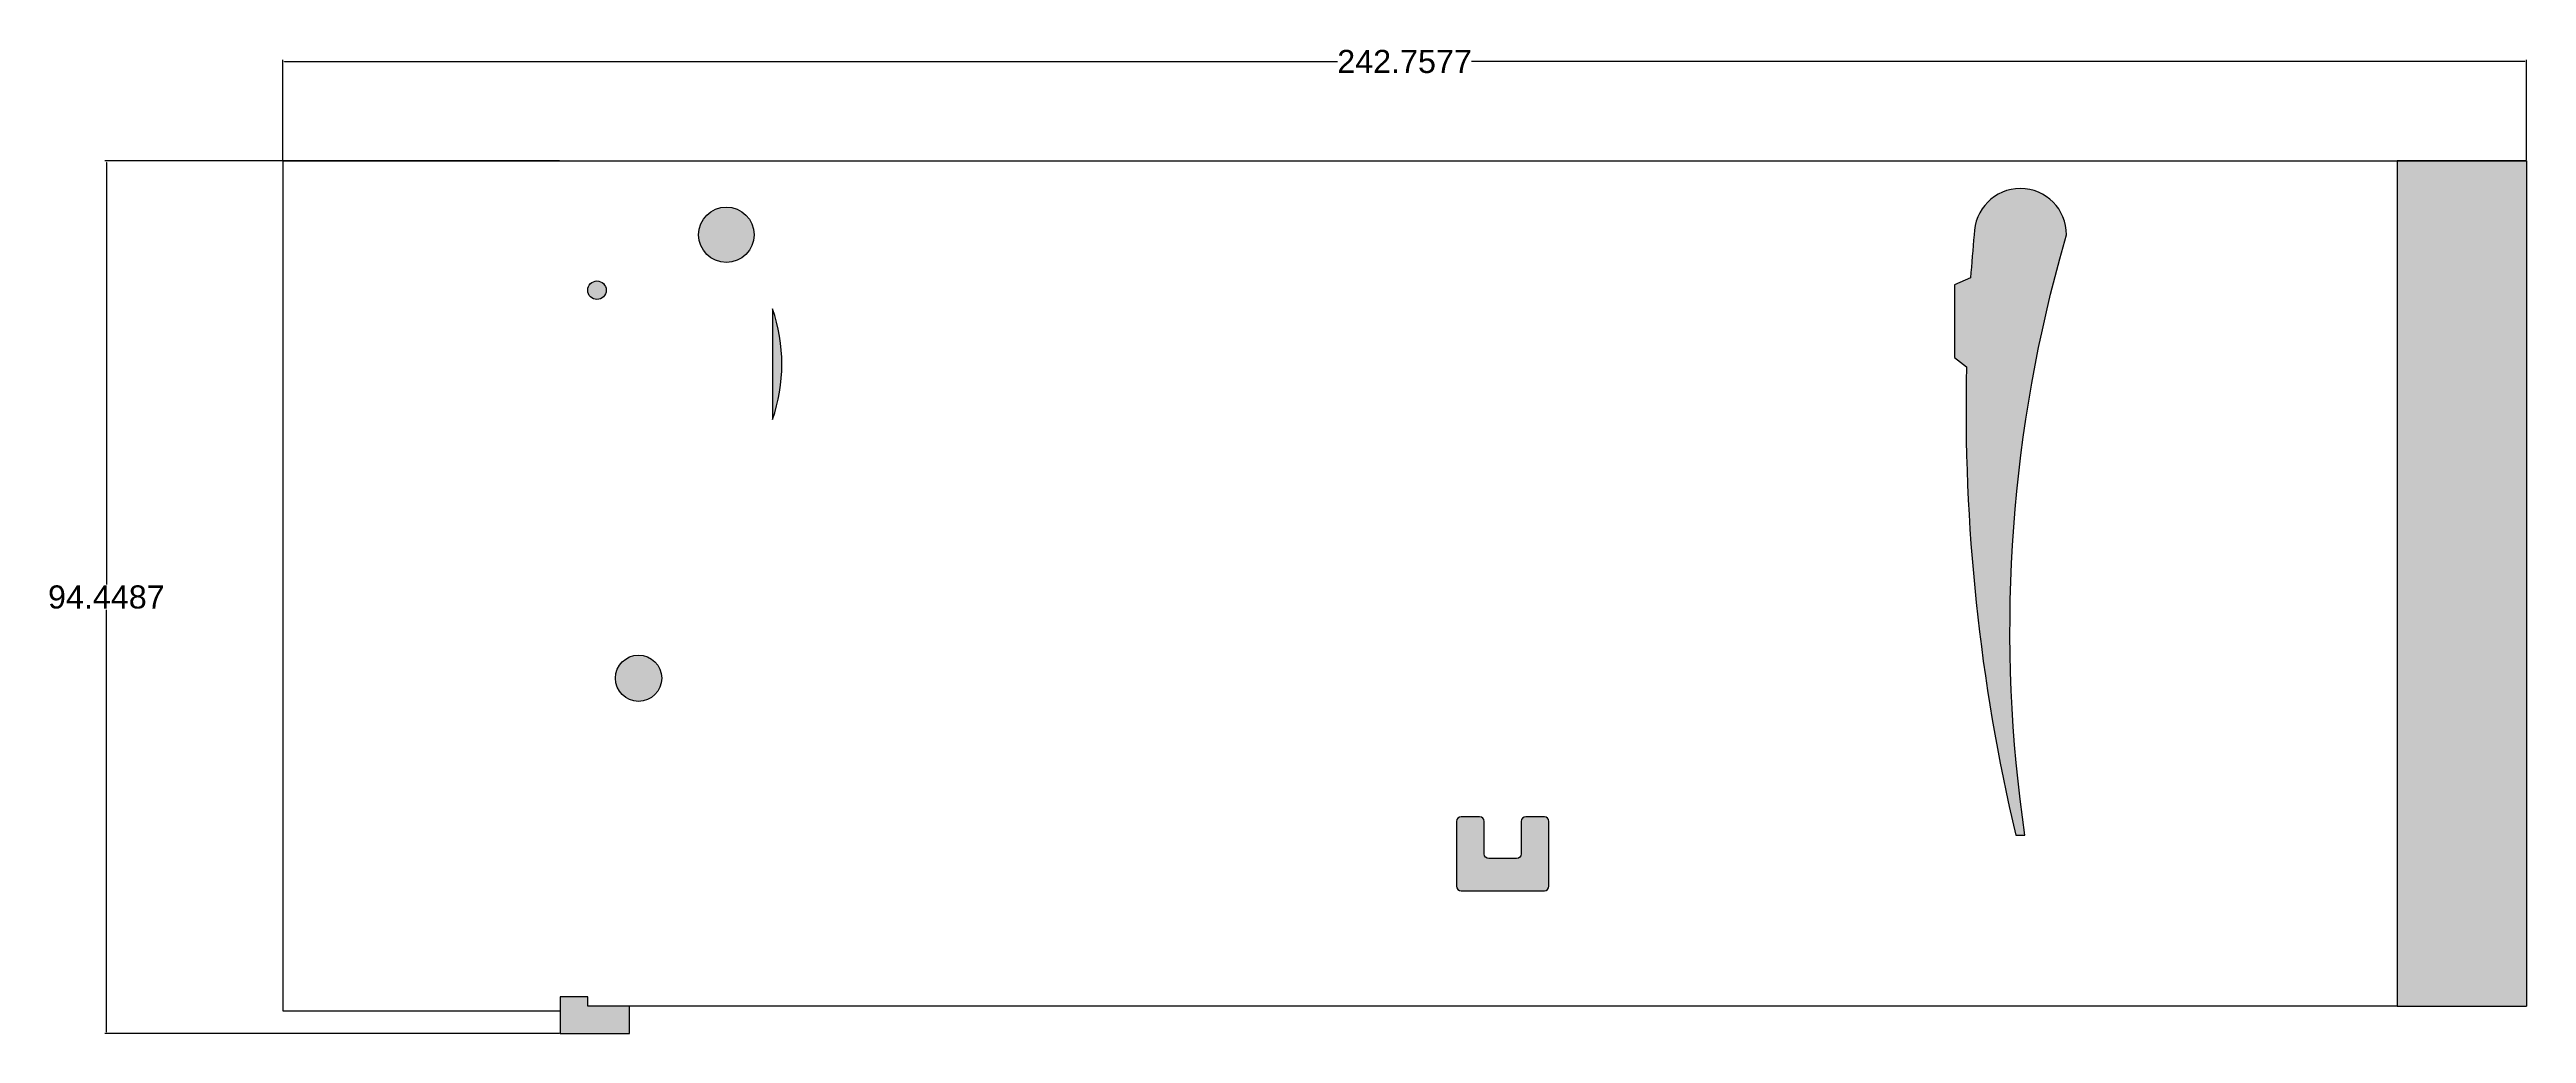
# Model space of a CAD drawing. Header units: inches. Extents: x -23 to 8667, y -441 to 273.
# Drawn here: x -7.8 to 260.2, y -293.3 to -186.8 of the extents above; entities that cross this region are included whole.
import ezdxf

# ---------------------------------------------------------------- set-up
doc = ezdxf.new("R2010")
doc.units = ezdxf.units.IN
doc.header["$MEASUREMENT"] = 0
doc.styles.get("Standard").update_dxf_attribs({"font": 'arial.ttf'})
doc.dimstyles.get("Standard").update_dxf_attribs({"dimtxt": 0.18, "dimasz": 0.18, "dimexe": 0.18, "dimexo": 0.0625, "dimgap": 0.09, "dimtad": 0, "dimtih": 1, "dimtoh": 1, "dimdec": 4, "dimzin": 0, "dimdsep": 46, "dimtxsty": 'Standard', "dimcen": 0.09, "dimadec": 0, "dimazin": 0, "dimtfac": 1, "dimtdec": 4, "dimtofl": 0, "dimtmove": 0, "dimatfit": 3, "dimfxl": 1, "dimtolj": 1, "dimtzin": 0, "dimarcsym": 0})

# ---------------------------------------------------------------- blocks, each defined once
blk = doc.blocks.new('*D38')
at = {"color": 0, "lineweight": -2, "transparency": 16777216}
for p, q in [((17.41, -198.78), (17.41, -187.92)), ((17.59, -188.1), (131.54, -188.1)), ((259.98, -188.1), (146.03, -188.1)), ((260.16, -198.78), (260.16, -187.92))]:
    blk.add_line(p, q, dxfattribs=at)
at = {"color": 0, "transparency": 16777216}
for points in [[(17.59, -188.07), (17.59, -188.13), (17.41, -188.1)], [(259.98, -188.07), (259.98, -188.13), (260.16, -188.1)]]:
    blk.add_solid(points, dxfattribs=at)
at = {"layer": 'Defpoints', "color": 0, "transparency": 16777216}
for p in [(17.41, -188.1), (17.41, -198.84), (260.16, -198.84)]:
    blk.add_point(p, dxfattribs=at)
at = {"color": 0, "transparency": 16777216, "insert": (138.78, -188.1), "char_height": 0.18, "attachment_point": 5}
blk.add_mtext('\\A1;{\\H13.88889x;242.7577}', dxfattribs=at)
blk = doc.blocks.new('*D39')
at = {"color": 0, "lineweight": -2, "transparency": 16777216}
for p, q in [((47.34, -198.84), (-1.86, -198.84)), ((-1.68, -199.02), (-1.68, -244.7)), ((-1.68, -293.11), (-1.68, -247.43)), ((47.34, -293.29), (-1.86, -293.29))]:
    blk.add_line(p, q, dxfattribs=at)
at = {"color": 0, "transparency": 16777216}
for points in [[(-1.71, -199.02), (-1.65, -199.02), (-1.68, -198.84)], [(-1.71, -293.11), (-1.65, -293.11), (-1.68, -293.29)]]:
    blk.add_solid(points, dxfattribs=at)
at = {"layer": 'Defpoints', "color": 0, "transparency": 16777216}
for p in [(-1.68, -198.84), (47.41, -198.84), (47.41, -293.29)]:
    blk.add_point(p, dxfattribs=at)
at = {"color": 0, "transparency": 16777216, "insert": (-1.68, -246.06), "char_height": 0.18, "attachment_point": 5}
blk.add_mtext('\\A1;{\\H13.88889x;94.4487}', dxfattribs=at)

msp = doc.modelspace()

# ---------------------------------------------------------------- hatches: boundary and pattern name
h = msp.add_hatch()
h.set_pattern_fill('ANGLE', color=256)
h.set_pattern_definition([(0, (0, 0), (0, 0.275), [0.2, -0.075]), (90, (0, 0), (-0.275, 2e-17), [0.2, -0.075])])
h.paths.add_polyline_path([(68.40612, -206.83953, 1), (62.40612, -206.83953, 1)])
h.paths.add_polyline_path([(70.40612, -214.83991), (70.40612, -226.83991, 0.166666667)])
h.paths.add_polyline_path([(50.40612, -212.83991, 1), (52.40612, -212.83991, 1)])
h.paths.add_polyline_path([(53.40612, -254.83991, 1), (58.40612, -254.83991, 1)])
h.paths.add_polyline_path([(54.90612, -293.2886), (54.90612, -290.33991), (50.40612, -290.33991), (50.40612, -289.33991), (47.40612, -289.33991), (47.40612, -290.83991), (47.40612, -293.2886)])
h.paths.add_polyline_path([(209.66646, -209.45669), (210.40612, -206.83953, 1), (200.40612, -206.83953, 0.005815503), (200.02341, -211.50507), (198.28169, -212.26359), (198.28169, -220.13839), (199.57768, -221.13207, 0.063595103), (204.90612, -271.83953), (205.90612, -271.83953, -0.103525568)])
h.paths.add_polyline_path([(153.90612, -277.83991, 0.414213562), (154.40612, -277.33991), (154.40612, -270.33991, 0.414213562), (153.90612, -269.83991), (151.90612, -269.83991, 0.414213562), (151.40612, -270.33991), (151.40612, -273.85484, -0.414213562), (150.90612, -274.35484), (147.90612, -274.35484, -0.414213562), (147.40612, -273.85484), (147.40612, -270.33991, 0.414213562), (146.90612, -269.83991), (144.90612, -269.83991, 0.414213562), (144.40612, -270.33991), (144.40612, -277.33991, 0.414213562), (144.90612, -277.83991)])
h.paths.add_polyline_path([(260.16386, -198.83991), (246.16386, -198.83991), (246.16386, -290.33991), (260.16386, -290.33991)])

# ---------------------------------------------------------------- linework, layer by layer
for p, q in [((17.40612, -198.83991), (17.40612, -290.83991)), ((17.40612, -198.83991), (51.40612, -198.83991)), ((47.40612, -198.83991), (260.16386, -198.83991)), ((260.16386, -198.83991), (246.16386, -198.83991)), ((246.16386, -198.83991), (246.16386, -290.33991)), ((260.16386, -198.83991), (260.16386, -290.33991)), ((144.40612, -270.33991), (144.40612, -277.33991)), ((17.40612, -290.83991), (47.40612, -290.83991)), ((246.16386, -290.33991), (54.90612, -290.33991)), ((246.16386, -290.33991), (260.16386, -290.33991))]:
    msp.add_line(p, q)
for points in [[(209.66646, -209.45669), (210.40612, -206.83953, 1), (200.40612, -206.83953, 0.005815503), (200.02341, -211.50507), (198.28169, -212.26359), (198.28169, -220.13839), (199.57768, -221.13207, 0.063595103), (204.90612, -271.83953), (205.90612, -271.83953, -0.103525568)], [(70.40612, -214.83991), (70.40612, -226.83991, 0.166666667)], [(154.40612, -270.33991, 0.414213562), (153.90612, -269.83991), (151.90612, -269.83991, 0.414213562), (151.40612, -270.33991), (151.40612, -273.85484, -0.414213562), (150.90612, -274.35484), (147.90612, -274.35484, -0.414213562), (147.40612, -273.85484), (147.40612, -270.33991, 0.414213562), (146.90612, -269.83991), (144.90612, -269.83991, 0.414213562), (144.40612, -270.33991), (144.40612, -277.33991, 0.414213562), (144.90612, -277.83991), (153.90612, -277.83991, 0.414213562), (154.40612, -277.33991)]]:
    msp.add_lwpolyline(points, format="xyb", close=True)
msp.add_lwpolyline([(54.90612, -290.33991), (50.40612, -290.33991), (50.40612, -289.33991), (47.40612, -289.33991), (47.40612, -290.83991), (47.40612, -293.2886), (54.90612, -293.2886)], close=True)
for centre, radius in [((65.40612, -206.83953), 3), ((51.40612, -212.83991), 1), ((55.90612, -254.83991), 2.5)]:
    msp.add_circle(centre, radius)

# ---------------------------------------------------------------- dimensions: what is measured, and where the dimension line sits
dim = msp.add_linear_dim(base=(17.40612, -188.09622), p1=(260.16386, -198.83991), p2=(17.40612, -198.83991), text='{\\H13.88889x;<>}', dimstyle='Standard')
dim.commit()
dim.dimension.update_dxf_attribs({"geometry": '*D38', "text_midpoint": (138.78499, -188.09622)})
dim = msp.add_linear_dim(base=(-1.6778, -198.83991), p1=(47.40612, -293.2886), p2=(47.40612, -198.83991), angle=90, text='{\\H13.88889x;<>}', dimstyle='Standard')
dim.commit()
dim.dimension.update_dxf_attribs({"geometry": '*D39', "text_midpoint": (-1.6778, -246.06425)})

doc.saveas('drawing.dxf')
